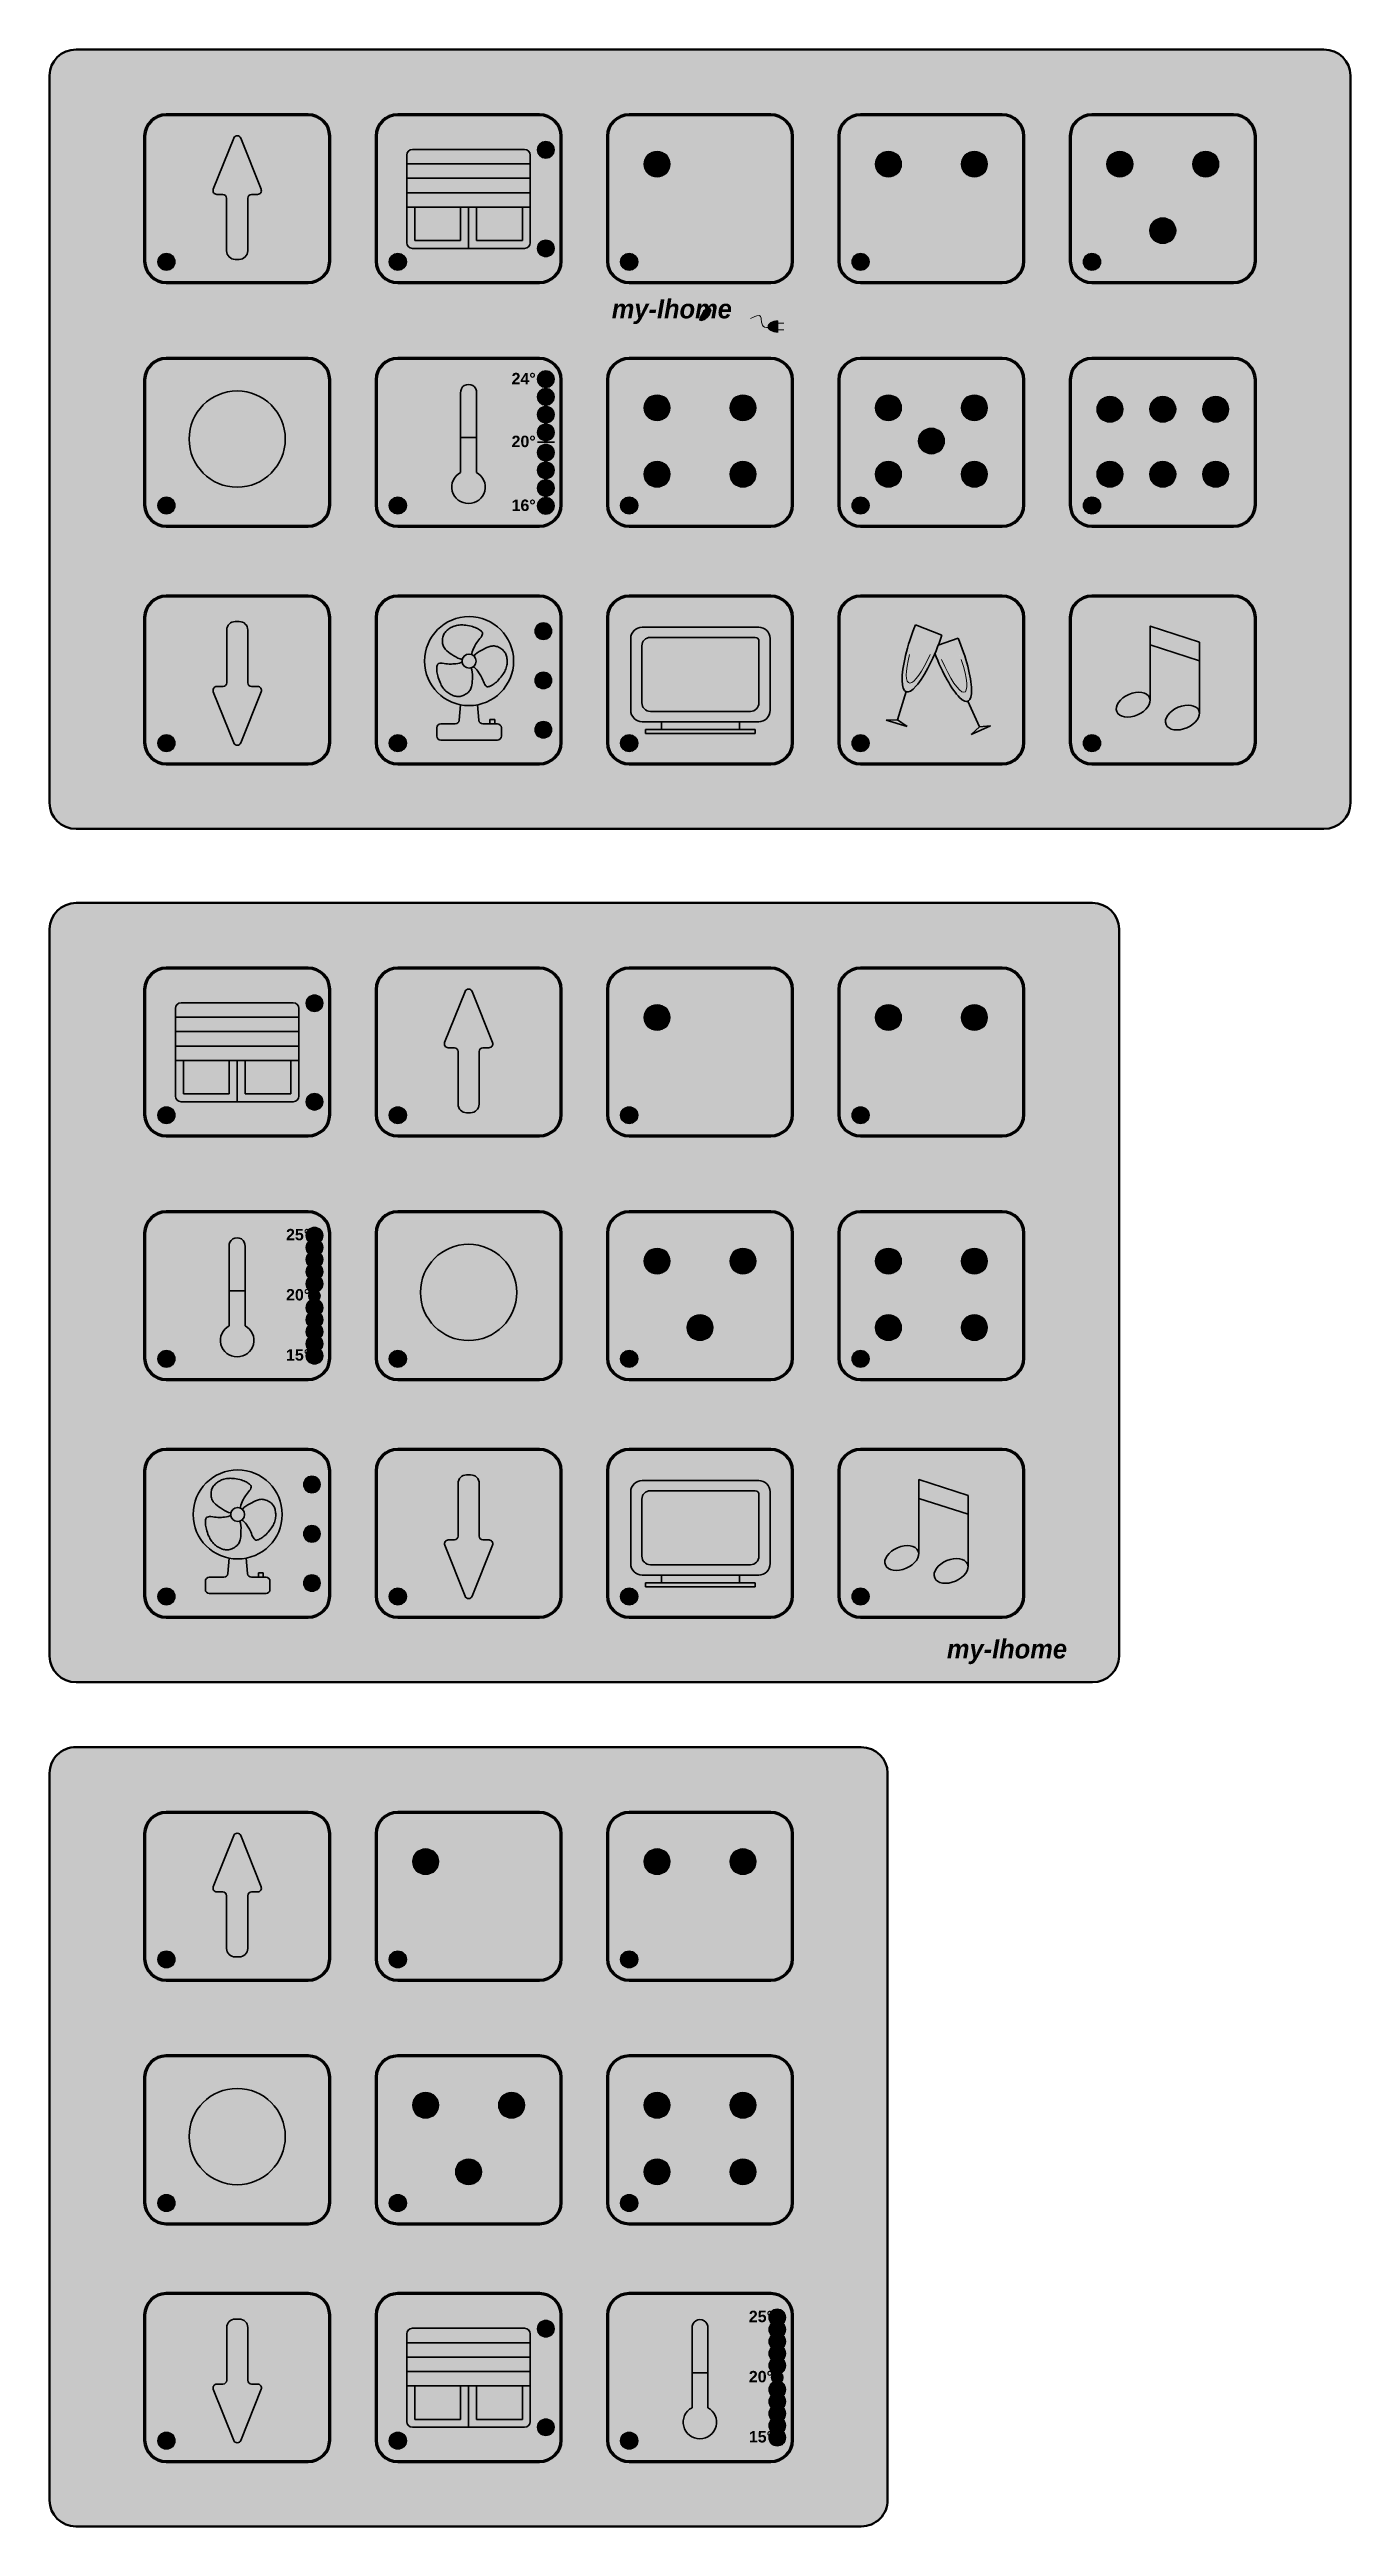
# Model space of a CAD drawing. Header units: centimetres. Extents: x 17.6 to 116.3, y -46.2 to 7.2.
# Drawn here: x 17.61 to 31.29, y -46.18 to -20.12 of the extents above; entities that cross this region are included whole.
import ezdxf

# ---------------------------------------------------------------- set-up
doc = ezdxf.new("R2010")
doc.units = ezdxf.units.CM
doc.header["$MEASUREMENT"] = 0
doc.layers.add('grafika koło', color=7, linetype='Continuous', lineweight=35, true_color=0xffffff)
doc.layers.add('LED_info', color=7, linetype='Continuous', lineweight=0, true_color=0xffffff)
doc.layers.add('kolor', color=7, linetype='Continuous')
doc.layers.add('Podświetlenie_klawiszy', color=5, linetype='Continuous')
doc.layers.add('Pole_Touch', color=7, linetype='Continuous', true_color=0xffffff)
doc.layers.add('ramka_zewnetrzna', color=7, linetype='Continuous', lineweight=50)
doc.layers.add('wymiary', color=1, linetype='Continuous', plot=False)
doc.layers.get('wymiary').off()

msp = doc.modelspace()

# ---------------------------------------------------------------- texts
at = {"layer": 'grafika koło', "lineweight": 30, "insert": (23.51836, -22.74587), "char_height": 0.2, "width": 3.1653202, "attachment_point": 1}
msp.add_mtext('{\\fBradley Hand ITC|b1|i1|c0|p66;my-Ihome}', dxfattribs=at)
at = {"layer": 'grafika koło', "attachment_point": 1}
for s, insert, char_height, width in [('{\\f@Arial Unicode MS|b1|i0|c238|p34;24%%D}', (22.46518, -23.51917), 0.12, 0.2267002), ('{\\f@Arial Unicode MS|b1|i0|c238|p34;20%%D}', (22.46518, -24.18011), 0.12, 0.2267002), ('{\\f@Arial Unicode MS|b1|i0|c238|p34;16%%D}', (22.46518, -24.85219), 0.12, 0.2267002), ('{\\f@Arial Unicode MS|b1|i0|c238|p34;25%%D}', (20.09334, -32.52576), 0.12, 0.2267002), ('{\\f@Arial Unicode MS|b1|i0|c238|p34;20%%D}', (20.09334, -33.15857), 0.12, 0.2267002), ('{\\f@Arial Unicode MS|b1|i0|c238|p34;15%%D}', (20.09334, -33.79161), 0.12, 0.2267002), ('{\\fBradley Hand ITC|b1|i1|c0|p66;my-Ihome}', (27.04314, -36.84551), 0.2, 3.1653202), ('{\\f@Arial Unicode MS|b1|i0|c238|p34;25%%D}', (24.96047, -43.90843), 0.12, 0.2267002), ('{\\f@Arial Unicode MS|b1|i0|c238|p34;20%%D}', (24.96047, -44.54123), 0.12, 0.2267002), ('{\\f@Arial Unicode MS|b1|i0|c238|p34;15%%D}', (24.96047, -45.17428), 0.12, 0.2267002)]:
    msp.add_mtext(s, dxfattribs=dict(at, insert=insert, char_height=char_height, width=width))

# ---------------------------------------------------------------- blocks, each defined once
blk = doc.blocks.new('Pole_Touch')
at = {"layer": 'Pole_Touch', "lineweight": 100}
blk.add_open_spline([(-0.028, 1.108), (-0.028, 1.108), (1.044, 1.108), (1.044, 1.108), (1.044, 1.108), (1.134, 1.108), (1.208, 1.034), (1.208, 0.944), (1.208, 0.944), (1.208, 0.944), (1.208, -0.019), (1.208, -0.019), (1.208, -0.019), (1.208, -0.109), (1.134, -0.183), (1.044, -0.183), (1.044, -0.183), (1.044, -0.183), (-0.028, -0.183), (-0.028, -0.183), (-0.028, -0.183), (-0.118, -0.183), (-0.192, -0.109), (-0.192, -0.019), (-0.192, -0.019), (-0.192, -0.019), (-0.192, 0.944), (-0.192, 0.944), (-0.192, 0.944), (-0.192, 1.034), (-0.118, 1.108), (-0.028, 1.108)], degree=3, knots=[0, 0, 0, 0, 0.111111, 0.111111, 0.111111, 0.111111, 0.222222, 0.222222, 0.222222, 0.222222, 0.333333, 0.333333, 0.333333, 0.333333, 0.444444, 0.444444, 0.444444, 0.444444, 0.555556, 0.555556, 0.555556, 0.555556, 0.666667, 0.666667, 0.666667, 0.666667, 0.777778, 0.777778, 0.777778, 0.777778, 1, 1, 1, 1], dxfattribs=at)
blk = doc.blocks.new('LED_1')
at = {"layer": 'Podświetlenie_klawiszy'}
blk.add_hatch(color=256, dxfattribs=at).paths.add_polyline_path([(0.09, 0, 1), (-0.09, 0, 1)])
blk.add_circle((0, 0), 0.09, dxfattribs=at)
blk = doc.blocks.new('grafika koło')
h = blk.add_hatch(color=256)
edge = h.paths.add_edge_path()
edge.add_ellipse((0, 0), major_axis=(0, 0.1), ratio=1, start_angle=0, end_angle=360)
at = {"layer": 'grafika koło', "lineweight": 0}
blk.add_ellipse((0, 0), major_axis=(0, 0.1), ratio=1, dxfattribs=at)
blk = doc.blocks.new('LED_info')
at = {"layer": 'LED_info'}
blk.add_hatch(color=256, dxfattribs=at).paths.add_polyline_path([(0.09, 0, 1), (-0.09, 0, 1)])
blk.add_circle((0, 0), 0.09, dxfattribs=at)
blk = doc.blocks.new('ramka2')
at = {"layer": 'kolor'}
h = blk.add_hatch(color=256, dxfattribs=at)
edge = h.paths.add_edge_path()
edge.add_line((0, 8.2), (-10.691, 8.2))
edge.add_ellipse((-10.691, 7.926), major_axis=(-0.278, 0), ratio=0.98339, start_angle=-90, end_angle=0)
edge.add_line((-10.969, 7.926), (-10.969, 0.274))
edge.add_ellipse((-10.691, 0.274), major_axis=(0.278, 0), ratio=0.98339, start_angle=180, end_angle=270)
edge.add_line((-10.691, 0), (0, 0))
edge.add_ellipse((0, 0.274), major_axis=(0.278, 0), ratio=0.98339, start_angle=270, end_angle=360)
edge.add_line((0.278, 0.274), (0.278, 7.926))
edge.add_ellipse((0, 7.926), major_axis=(-0.278, 0), ratio=0.98339, start_angle=180, end_angle=270)
at = {"layer": 'ramka_zewnetrzna'}
for p, q in [((0, 8.2), (-10.691, 8.2)), ((-10.969, 7.926), (-10.969, 0.274)), ((0.278, 0.274), (0.278, 7.926)), ((-10.691, 0), (0, 0))]:
    blk.add_line(p, q, dxfattribs=at)
for centre, major_axis, start_param, end_param in [((-10.691, 7.926), (-0.278, 0), -1.570796, 0), ((0, 7.926), (-0.278, 0), 3.141593, 4.712389), ((-10.691, 0.274), (0.278, 0), 3.141593, 4.712389), ((0, 0.274), (0.278, 0), 4.712389, 6.283185)]:
    blk.add_ellipse(centre, major_axis=major_axis, ratio=0.98339, start_param=start_param, end_param=end_param, dxfattribs=at)
blk = doc.blocks.new('ramka3')
at = {"layer": 'kolor'}
h = blk.add_hatch(color=256, dxfattribs=at)
edge = h.paths.add_edge_path()
edge.add_ellipse((-8.258, 7.926), major_axis=(0.278, 0), ratio=0.98339, start_angle=90, end_angle=180)
edge.add_line((-8.536, 7.926), (-8.536, 0.274))
edge.add_ellipse((-8.258, 0.274), major_axis=(-0.278, 0), ratio=0.98339, start_angle=0, end_angle=90)
edge.add_line((-8.258, 0), (0, 0))
edge.add_ellipse((0, 0.274), major_axis=(0.278, 0.001), ratio=0.983308, start_angle=269.8598, end_angle=360.6009)
edge.add_line((0.278, 0.277), (0.278, 7.926))
edge.add_ellipse((0, 7.926), major_axis=(-0.278, 0), ratio=0.98339, start_angle=180, end_angle=270)
edge.add_line((0, 8.2), (-8.258, 8.2))
at = {"layer": 'ramka_zewnetrzna'}
for p, q in [((0, 8.2), (-8.258, 8.2)), ((-8.536, 7.926), (-8.536, 0.274)), ((0.278, 0.277), (0.278, 7.93)), ((-8.258, 0), (0, 0))]:
    blk.add_line(p, q, dxfattribs=at)
for centre, major_axis, ratio, start_param, end_param in [((-8.258, 7.926), (0.278, 0), 0.98339, 1.570796, 3.141593), ((0, 7.926), (-0.278, 0), 0.98339, 3.141593, 4.712389), ((-8.258, 0.274), (-0.278, 0), 0.98339, 0, 1.570796), ((0, 0.274), (0.278, 0.001), 0.983308, 4.709942, 6.293673)]:
    blk.add_ellipse(centre, major_axis=major_axis, ratio=ratio, start_param=start_param, end_param=end_param, dxfattribs=at)
blk = doc.blocks.new('ramka1')
at = {"layer": 'kolor'}
h = blk.add_hatch(color=256, dxfattribs=at)
edge = h.paths.add_edge_path()
edge.add_ellipse((-13.403, 7.653), major_axis=(-0.278, 0), ratio=0.98339, start_angle=-90, end_angle=0)
edge.add_line((-13.681, 7.653), (-13.681, 0))
edge.add_ellipse((-13.403, 0), major_axis=(0.278, 0), ratio=0.98339, start_angle=180, end_angle=270)
edge.add_line((-13.403, -0.274), (-0.278, -0.274))
edge.add_ellipse((-0.278, 0), major_axis=(0.278, 0), ratio=0.98339, start_angle=270, end_angle=360)
edge.add_line((0, 0), (0, 7.653))
edge.add_ellipse((-0.278, 7.653), major_axis=(-0.278, 0), ratio=0.98339, start_angle=180, end_angle=270)
edge.add_line((-0.278, 7.926), (-13.403, 7.926))
at = {"layer": 'ramka_zewnetrzna'}
for p, q in [((-0.278, 7.926), (-13.403, 7.926)), ((-13.681, 7.653), (-13.681, 0)), ((0, 0), (0, 7.653)), ((-13.403, -0.274), (-0.278, -0.274))]:
    blk.add_line(p, q, dxfattribs=at)
for centre, major_axis, start_param, end_param in [((-13.403, 7.653), (-0.278, 0), -1.570796, 0), ((-0.278, 7.653), (-0.278, 0), 3.141593, 4.712389), ((-13.403, 0), (0.278, 0), 3.141593, 4.712389), ((-0.278, 0), (0.278, 0), 4.712389, 6.283185)]:
    blk.add_ellipse(centre, major_axis=major_axis, ratio=0.98339, start_param=start_param, end_param=end_param, dxfattribs=at)
blk = doc.blocks.new('kielich1')
at = {"layer": 'grafika koło', "lineweight": 0}
h = blk.add_hatch(color=256, dxfattribs=at)
edge = h.paths.add_edge_path()
edge.add_ellipse((0.144, 0.408), major_axis=(0.171, 0.468), ratio=0.219775, start_angle=115.836, end_angle=253.3352)
edge.add_line((0.194, 0.238), (-0.023, 0.238))
at = {"layer": 'grafika koło', "lineweight": 0, "extrusion": (0, 0, -1)}
blk.add_ellipse((0.144, 0.408), major_axis=(0.171, 0.468), ratio=0.219775, start_param=1.861652, end_param=4.261465, dxfattribs=at)
blk = doc.blocks.new('kielich2')
at = {"layer": 'grafika koło'}
h = blk.add_hatch(color=256, dxfattribs=at)
edge = h.paths.add_edge_path()
edge.add_ellipse((-0.128, 0.305), major_axis=(-0.173, 0.435), ratio=0.211563, start_angle=97.1934, end_angle=253.1603)
edge.add_line((0.011, 0.214), (-0.197, 0.214))
at = {"layer": 'grafika koło', "lineweight": 0, "extrusion": (0, 0, -1)}
blk.add_ellipse((-0.128, 0.305), major_axis=(-0.173, 0.435), ratio=0.211563, start_param=1.864705, end_param=4.58684, dxfattribs=at)
blk = doc.blocks.new('wtyczka')
at = {"lineweight": 0}
h = blk.add_hatch(color=7, dxfattribs=at)
edge = h.paths.add_edge_path()
edge.add_ellipse((0.056, 0.007), major_axis=(0.0717, -0.0001), ratio=0.58323, start_angle=91.5882, end_angle=268.474, ccw=False)
edge.add_line((0.054, 0.048), (0.054, -0.035))
at = {"layer": 'grafika koło', "lineweight": 0}
h = blk.add_hatch(color=256, dxfattribs=at)
edge = h.paths.add_edge_path()
edge.add_ellipse((0.07, 0.007), major_axis=(0.104, 0), ratio=0.58323, start_angle=91.5882, end_angle=268.474)
edge.add_line((0.067, -0.054), (0.067, 0.068))
edge = h.paths.add_edge_path(flags=16)
edge.add_ellipse((0.056, 0.007), major_axis=(0.0717, -0.0001), ratio=0.58323, start_angle=91.5882, end_angle=268.474, ccw=False)
edge.add_line((0.054, 0.048), (0.054, -0.035))
blk.add_line((0.054, 0.048), (0.054, -0.035), dxfattribs=at)
at = {"layer": 'grafika koło', "lineweight": 13}
blk.add_line((0.067, 0.068), (0.067, -0.054), dxfattribs=at)
at = {"layer": 'grafika koło', "lineweight": 20}
for p, q in [((0.067, 0.042), (0.131, 0.042)), ((0.067, -0.027), (0.131, -0.027))]:
    blk.add_line(p, q, dxfattribs=at)
at = {"layer": 'grafika koło', "lineweight": 13, "extrusion": (0, 0, -1)}
blk.add_ellipse((0.07, 0.007), major_axis=(0.104, 0), ratio=0.58323, start_param=1.597431, end_param=4.684669, dxfattribs=at)
at = {"layer": 'grafika koło', "lineweight": 0, "extrusion": (0, 0, -1)}
blk.add_ellipse((0.056, 0.007), major_axis=(0.0717, -0.0001), ratio=0.58323, start_param=1.597431, end_param=4.684669, dxfattribs=at)

# ---------------------------------------------------------------- hatches: boundary and pattern name
at = {"layer": 'grafika koło'}
h = msp.add_hatch(color=256, dxfattribs=at)
edge = h.paths.add_edge_path()
edge.add_line((21.92949, -24.20038), (21.92949, -24.56753))
edge.add_ellipse((22.01244, -24.72057), major_axis=(0.17635, 0), ratio=0.98339024, start_angle=118.057315, end_angle=421.942685)
edge.add_line((22.09539, -24.56753), (22.09539, -24.20038))
edge.add_line((22.09539, -24.20038), (21.92949, -24.20038))
h = msp.add_hatch(color=256, dxfattribs=at)
edge = h.paths.add_edge_path()
edge.add_line((19.49592, -33.17884), (19.49592, -33.54599))
edge.add_ellipse((19.57887, -33.69903), major_axis=(0.17635, 0), ratio=0.98339024, start_angle=118.057315, end_angle=421.942685)
edge.add_line((19.66182, -33.54599), (19.66182, -33.17884))
edge.add_line((19.66182, -33.17884), (19.49592, -33.17884))
h = msp.add_hatch(color=256, dxfattribs=at)
edge = h.paths.add_edge_path()
edge.add_ellipse((24.446, -45.0817), major_axis=(0.17635, 0), ratio=0.98339024, start_angle=118.057315, end_angle=421.942685)
edge.add_line((24.52895, -44.92865), (24.52895, -44.56151))
edge.add_line((24.52895, -44.56151), (24.36305, -44.56151))
edge.add_line((24.36305, -44.56151), (24.36305, -44.92865))
at = {"layer": 'LED_info'}
for points in [[(20.45451, -33.2285, 1), (20.32951, -33.2285, 1)], [(25.32164, -44.61117, 1), (25.19664, -44.61117, 1)]]:
    msp.add_hatch(color=256, dxfattribs=at).paths.add_polyline_path(points)
at = {"layer": 'Pole_Touch'}
msp.add_hatch(color=256, dxfattribs=at).paths.add_polyline_path([(24.51739, -22.84206), (24.48519, -22.86729), (24.4612, -22.90702), (24.44479, -22.94045), (24.44037, -22.96441), (24.4612, -22.97072), (24.48898, -22.96063), (24.5237, -22.93666), (24.54517, -22.90954), (24.5641, -22.86098), (24.55337, -22.83828), (24.53506, -22.82945), (24.5117, -22.84521)])

# ---------------------------------------------------------------- linework, layer by layer
at = {"layer": 'grafika koło'}
for p, q in [((21.36327, -22.14942), (21.36327, -21.22805)), ((21.36327, -21.31996), (22.6616, -21.31996)), ((21.42327, -21.16805), (22.6016, -21.16805)), ((22.6616, -21.22805), (22.6616, -22.14942)), ((21.36327, -21.47187), (22.6616, -21.47187)), ((21.36327, -21.62379), (22.6616, -21.62379)), ((21.36327, -21.7757), (22.6616, -21.7757)), ((21.44671, -21.7757), (21.44671, -22.12737)), ((21.929, -22.12737), (21.929, -21.7757)), ((22.01244, -21.7757), (21.97131, -21.7757)), ((22.01244, -22.20942), (22.01244, -21.7757)), ((22.01244, -21.7757), (22.05379, -21.7757)), ((22.09587, -21.7757), (22.09587, -22.12737)), ((22.57816, -22.12737), (22.57816, -21.7757)), ((21.44671, -22.12737), (21.929, -22.12737)), ((22.09587, -22.12737), (22.57816, -22.12737)), ((22.6016, -22.20942), (21.42327, -22.20942)), ((21.92949, -23.73159), (21.92949, -24.56753)), ((22.09539, -23.73159), (22.09539, -24.56753)), ((21.92949, -24.20038), (22.09539, -24.20038)), ((22.73723, -24.24898), (22.91553, -24.24898)), ((23.71819, -27.06917), (23.71819, -26.31422)), ((23.83819, -26.19422), (25.06383, -26.19422)), ((23.9249, -26.30209), (25.02712, -26.30209)), ((25.18383, -26.31422), (25.18383, -27.06917)), ((26.713, -26.16988), (26.98975, -26.27844)), ((26.95225, -26.38357), (27.16127, -26.30919)), ((23.8349, -26.9913), (23.8349, -26.39209)), ((25.06712, -26.34209), (25.06712, -26.9913)), ((21.92827, -27.01142), (21.91442, -27.17429)), ((22.10762, -27.01142), (22.12147, -27.17429)), ((24.97712, -27.0813), (23.9249, -27.0813)), ((26.61423, -26.87143), (26.52506, -27.17051)), ((27.26242, -26.97308), (27.3858, -27.24501)), ((21.67799, -27.25428), (21.67799, -27.34104)), ((21.87281, -27.21251), (21.71976, -27.21251)), ((22.16308, -27.21251), (22.31613, -27.21251)), ((22.28726, -27.16454), (22.23553, -27.16454)), ((22.23553, -27.16454), (22.23553, -27.21251)), ((22.28726, -27.21251), (22.28726, -27.16454)), ((22.3579, -27.25428), (22.3579, -27.34104)), ((25.06383, -27.18917), (23.83819, -27.18917)), ((23.87441, -27.3126), (23.87441, -27.27225)), ((23.87441, -27.27225), (25.02765, -27.27225)), ((25.02765, -27.3126), (23.87441, -27.3126)), ((24.04027, -27.18917), (24.04027, -27.27225)), ((24.86175, -27.18917), (24.04027, -27.18917)), ((24.04027, -27.27225), (24.86175, -27.27225)), ((24.86175, -27.27225), (24.86175, -27.18917)), ((25.02765, -27.27225), (25.02765, -27.3126)), ((26.52506, -27.17051), (26.40287, -27.17302)), ((26.62592, -27.23952), (26.40287, -27.17302)), ((26.52506, -27.17051), (26.62592, -27.23952)), ((27.50195, -27.23152), (27.29916, -27.32353)), ((27.3858, -27.24501), (27.29916, -27.32353)), ((27.3858, -27.24501), (27.50195, -27.23152)), ((21.71976, -27.3828), (22.02097, -27.3828)), ((22.31613, -27.3828), (22.01794, -27.3828)), ((18.92971, -31.12788), (18.92971, -30.20651)), ((18.98971, -30.14651), (20.16804, -30.14651)), ((20.22804, -30.20651), (20.22804, -31.12788)), ((18.92971, -30.29842), (20.22804, -30.29842)), ((18.92971, -30.45033), (20.22804, -30.45033)), ((18.92971, -30.60224), (20.22804, -30.60224)), ((18.92971, -30.75416), (20.22804, -30.75416)), ((19.01314, -30.75416), (19.01314, -31.10583)), ((19.49544, -31.10583), (19.49544, -30.75416)), ((19.57887, -30.75416), (19.53774, -30.75416)), ((19.57887, -31.18788), (19.57887, -30.75416)), ((19.57887, -30.75416), (19.62022, -30.75416)), ((19.66231, -30.75416), (19.66231, -31.10583)), ((20.1446, -31.10583), (20.1446, -30.75416)), ((20.16804, -31.18788), (18.98971, -31.18788)), ((19.01314, -31.10583), (19.49544, -31.10583)), ((19.66231, -31.10583), (20.1446, -31.10583)), ((19.49592, -32.71005), (19.49592, -33.54599)), ((19.66182, -32.71005), (19.66182, -33.54599)), ((19.49592, -33.17884), (19.66182, -33.17884)), ((23.83819, -35.17268), (25.06383, -35.17268)), ((23.71819, -36.04763), (23.71819, -35.29268)), ((23.8349, -35.96976), (23.8349, -35.37055)), ((23.9249, -35.28055), (25.02712, -35.28055)), ((25.06712, -35.32055), (25.06712, -35.96976)), ((25.18383, -35.29268), (25.18383, -36.04763)), ((19.43924, -36.19097), (19.28619, -36.19097)), ((19.4947, -35.98988), (19.48085, -36.15275)), ((19.67406, -35.98988), (19.68791, -36.15275)), ((19.72952, -36.19097), (19.88257, -36.19097)), ((19.8537, -36.143), (19.80197, -36.143)), ((19.80197, -36.143), (19.80197, -36.19097)), ((19.8537, -36.19097), (19.8537, -36.143)), ((25.06383, -36.16763), (23.83819, -36.16763)), ((24.97712, -36.05976), (23.9249, -36.05976)), ((24.04027, -36.16763), (24.04027, -36.25071)), ((24.86175, -36.16763), (24.04027, -36.16763)), ((24.86175, -36.25071), (24.86175, -36.16763)), ((19.24443, -36.23274), (19.24443, -36.3195)), ((19.28619, -36.36126), (19.5874, -36.36126)), ((19.88257, -36.36126), (19.58438, -36.36126)), ((19.92433, -36.23274), (19.92433, -36.3195)), ((23.87441, -36.29106), (23.87441, -36.25071)), ((23.87441, -36.25071), (25.02765, -36.25071)), ((25.02765, -36.29106), (23.87441, -36.29106)), ((24.04027, -36.25071), (24.86175, -36.25071)), ((25.02765, -36.25071), (25.02765, -36.29106)), ((25.42007, -41.91575), (25.42007, -42.44621)), ((21.36327, -45.07367), (21.36327, -44.1523)), ((21.36327, -44.24422), (22.6616, -44.24422)), ((21.42327, -44.0923), (22.6016, -44.0923)), ((22.6616, -44.1523), (22.6616, -45.07367)), ((24.36305, -44.09272), (24.36305, -44.92865)), ((24.52895, -44.09272), (24.52895, -44.92865)), ((21.36327, -44.39613), (22.6616, -44.39613)), ((21.36327, -44.54804), (22.6616, -44.54804)), ((24.36305, -44.56151), (24.52895, -44.56151)), ((21.36327, -44.69995), (22.6616, -44.69995)), ((21.44671, -44.69995), (21.44671, -45.05162)), ((21.929, -45.05162), (21.929, -44.69995)), ((22.01244, -44.69995), (21.97131, -44.69995)), ((22.01244, -45.13367), (22.01244, -44.69995)), ((22.01244, -44.69995), (22.05379, -44.69995)), ((22.09587, -44.69995), (22.09587, -45.05162)), ((22.57816, -45.05162), (22.57816, -44.69995)), ((21.44671, -45.05162), (21.929, -45.05162)), ((22.09587, -45.05162), (22.57816, -45.05162)), ((22.6016, -45.13367), (21.42327, -45.13367))]:
    msp.add_line(p, q, dxfattribs=at)
for points in [[(19.55816, -22.32563), (19.60002, -22.32563, 0.41421356), (19.69002, -22.23563), (19.69002, -21.68138, -0.41421356), (19.73002, -21.64138), (19.7935, -21.64138, 0.53004907), (19.83066, -21.58659), (19.61668, -21.04898, 0.67783673), (19.54237, -21.04893), (19.32762, -21.58658, 0.53044193), (19.36476, -21.64142), (19.42816, -21.64142, -0.41421356), (19.46816, -21.68142), (19.46816, -22.23563, 0.41421356)], [(19.60088, -26.13513), (19.55902, -26.13513, 0.41421356), (19.46902, -26.22513), (19.46902, -26.77937, -0.41421356), (19.42902, -26.81937), (19.36554, -26.81937, 0.53004907), (19.32838, -26.87416), (19.54235, -27.41177, 0.67783673), (19.61667, -27.41182), (19.83142, -26.87417, 0.53044193), (19.79427, -26.81934), (19.73088, -26.81934, -0.41421356), (19.69088, -26.77934), (19.69088, -26.22513, 0.41421356)], [(21.99173, -31.30408), (22.03359, -31.30408, 0.41421356), (22.12359, -31.21408), (22.12359, -30.65984, -0.41421356), (22.16359, -30.61984), (22.22706, -30.61984, 0.53004907), (22.26423, -30.56505), (22.05025, -30.02744, 0.67783673), (21.97594, -30.02739), (21.76118, -30.56504, 0.53044193), (21.79833, -30.61987), (21.86173, -30.61987, -0.41421356), (21.90173, -30.65987), (21.90173, -31.21408, 0.41421356)], [(22.03444, -35.11358), (21.99258, -35.11358, 0.41421356), (21.90258, -35.20358), (21.90258, -35.75783, -0.41421356), (21.86258, -35.79783), (21.79911, -35.79783, 0.53004907), (21.76194, -35.85262), (21.97592, -36.39023, 0.67783673), (22.05023, -36.39028), (22.26498, -35.85263, 0.53044193), (22.22784, -35.7978), (22.16444, -35.7978, -0.41421356), (22.12444, -35.7578), (22.12444, -35.20358, 0.41421356)], [(19.55816, -40.18597), (19.60002, -40.18597, 0.41421356), (19.69002, -40.09597), (19.69002, -39.54173, -0.41421356), (19.73002, -39.50173), (19.7935, -39.50173, 0.53004907), (19.83066, -39.44694), (19.61668, -38.90932, 0.67783673), (19.54237, -38.90928), (19.32762, -39.44693, 0.53044193), (19.36476, -39.50176), (19.42816, -39.50176, -0.41421356), (19.46816, -39.54176), (19.46816, -40.09597, 0.41421356)], [(19.60088, -43.99547), (19.55902, -43.99547, 0.41421356), (19.46902, -44.08547), (19.46902, -44.63971, -0.41421356), (19.42902, -44.67971), (19.36554, -44.67971, 0.53004907), (19.32838, -44.73451), (19.54235, -45.27212, 0.67783673), (19.61667, -45.27217), (19.83142, -44.73452, 0.53044193), (19.79427, -44.67968), (19.73088, -44.67968, -0.41421356), (19.69088, -44.63968), (19.69088, -44.08547, 0.41421356)]]:
    msp.add_lwpolyline(points, format="xyb", close=True, dxfattribs=at)
for centre, radius in [((22.01794, -26.55173), 0.46835), ((22.01794, -26.55173), 0.07347), ((19.58438, -35.53019), 0.46835), ((19.58438, -35.53019), 0.07347)]:
    msp.add_circle(centre, radius, dxfattribs=at)
for centre, radius, start, end in [((21.42327, -21.22805), 0.06, 90, 180), ((22.6016, -21.22805), 0.06, 0, 90), ((21.42327, -22.14942), 0.06, 180, 270), ((22.6016, -22.14942), 0.06, 270, 0), ((23.83819, -26.31422), 0.12, 90, 180), ((23.9249, -26.39209), 0.09, 90, 180), ((25.02712, -26.34209), 0.04, 0, 90), ((25.06383, -26.31422), 0.12, 0, 90), ((23.83819, -27.06917), 0.12, 180, 270), ((23.9249, -26.9913), 0.09, 180, 270), ((24.97712, -26.9913), 0.09, 270, 360), ((25.06383, -27.06917), 0.12, 270, 0), ((21.71976, -27.25428), 0.04176, 90, 180), ((21.71976, -27.34104), 0.04176, 180, 270), ((21.87281, -27.17075), 0.04176, 270, 355.139999), ((22.16308, -27.17075), 0.04176, 184.860001, 270), ((22.31613, -27.25428), 0.04176, 0, 90), ((22.31613, -27.34104), 0.04176, 270, 0), ((18.98971, -30.20651), 0.06, 90, 180), ((20.16804, -30.20651), 0.06, 0, 90), ((18.98971, -31.12788), 0.06, 180, 270), ((20.16804, -31.12788), 0.06, 270, 0), ((23.83819, -35.29268), 0.12, 90, 180), ((25.06383, -35.29268), 0.12, 0, 90), ((23.9249, -35.37055), 0.09, 90, 180), ((25.02712, -35.32055), 0.04, 0, 90), ((19.28619, -36.23274), 0.04176, 90, 180), ((19.43924, -36.14921), 0.04176, 270, 355.139999), ((19.72952, -36.14921), 0.04176, 184.860001, 270), ((19.88257, -36.23274), 0.04176, 0, 90), ((23.83819, -36.04763), 0.12, 180, 270), ((23.9249, -35.96976), 0.09, 180, 270), ((24.97712, -35.96976), 0.09, 270, 360), ((25.06383, -36.04763), 0.12, 270, 0), ((19.28619, -36.3195), 0.04176, 180, 270), ((19.88257, -36.3195), 0.04176, 270, 0), ((21.42327, -44.1523), 0.06, 90, 180), ((22.6016, -44.1523), 0.06, 0, 90), ((21.42327, -45.07367), 0.06, 180, 270), ((22.6016, -45.07367), 0.06, 270, 0)]:
    msp.add_arc(centre, radius, start, end, dxfattribs=at)
for centre in [(19.57943, -24.21534), (22.013, -33.1938), (19.57943, -42.07568)]:
    msp.add_ellipse(centre, major_axis=(0, 0.50654), ratio=0.9987438, dxfattribs=at)
for centre, major_axis, start_param, end_param in [((22.01244, -23.72234), (-0.08348, 0), 3.02865673, 6.39612123), ((22.01244, -24.72057), (0.17635, 0), 2.06048885, 7.36428911), ((19.57887, -32.7008), (-0.08348, 0), 3.02865673, 6.39612123), ((19.57887, -33.69903), (0.17635, 0), 2.06048885, 7.36428911), ((24.446, -44.08347), (-0.08348, 0), 3.02865673, 6.39612123), ((24.446, -45.0817), (0.17635, 0), 2.06048885, 7.36428911)]:
    msp.add_ellipse(centre, major_axis=major_axis, ratio=0.98339024, start_param=start_param, end_param=end_param, dxfattribs=at)
at = {"layer": 'grafika koło', "extrusion": (0, 0, -1)}
for centre, major_axis, ratio, start_param, end_param in [((26.82511, -26.29592), (0.21068, 0.57832), 0.24330761, 1.45227638, 4.84282212), ((27.05338, -26.42517), (-0.21095, 0.54983), 0.24330761, 1.45227638, 4.72362555), ((29.00234, -27.01014), (-0.17255, -0.07313), 0.6249384, 3.14159265, 9.42477796), ((29.52076, -27.1455), (-0.17255, -0.07313), 0.6249384, 3.14159265, 9.42477796), ((26.56878, -35.9886), (-0.17255, -0.07313), 0.6249384, 3.14159265, 9.42477796), ((27.0872, -36.12396), (-0.17255, -0.07313), 0.6249384, 3.14159265, 9.42477796)]:
    msp.add_ellipse(centre, major_axis=major_axis, ratio=ratio, start_param=start_param, end_param=end_param, dxfattribs=at)
at = {"layer": 'grafika koło'}
for points, knots in [([(21.94662, -26.53413), (21.91456, -26.53159), (21.85846, -26.49635), (21.79445, -26.45604), (21.75255, -26.41186), (21.73602, -26.36442), (21.73739, -26.3151), (21.74915, -26.26701), (21.78009, -26.2327), (21.81644, -26.20414), (21.86174, -26.18123), (21.91331, -26.17083), (21.97378, -26.17144), (22.0348, -26.18282), (22.09386, -26.2008), (22.13274, -26.22397), (22.17022, -26.255), (22.13958, -26.31002), (22.10101, -26.34814), (22.0708, -26.40864), (22.04665, -26.45119), (22.04892, -26.48116), (22.0486, -26.48486), (22.04859, -26.48496)], [0.0089184, 0.0089184, 0.0089184, 0.0089184, 0.1254537, 0.23014768, 0.28552794, 0.33965388, 0.40551879, 0.46108754, 0.51295583, 0.56746204, 0.62721234, 0.69326507, 0.75432865, 0.84323114, 0.91639801, 0.97191716, 1.01165519, 1.06976443, 1.15613792, 1.21868813, 1.31014939, 1.32349204, 1.32389182, 1.32389182, 1.32389182, 1.32389182]), ([(29.18186, -26.95837), (29.18186, -26.95837), (29.18186, -26.18396), (29.18186, -26.18396), (29.18186, -26.18396), (29.18186, -26.18396), (29.18186, -26.18396), (29.18186, -26.18396)], [0, 0, 0, 0, 0.33333333, 0.33333333, 0.33333333, 0.33333333, 1, 1, 1, 1]), ([(29.70028, -26.3522), (29.70028, -26.3522), (29.18186, -26.18396), (29.18186, -26.18396), (29.18186, -26.18396), (29.18186, -26.18396), (29.70028, -26.3522), (29.70028, -26.3522)], [0, 0, 0, 0, 0.33333333, 0.33333333, 0.33333333, 0.33333333, 1, 1, 1, 1]), ([(22.0397, -26.6219), (22.05407, -26.65067), (22.05285, -26.71691), (22.05138, -26.79254), (22.03518, -26.85124), (22.00309, -26.88988), (21.96014, -26.91417), (21.91289, -26.92894), (21.86753, -26.92015), (21.8243, -26.90376), (21.78129, -26.8768), (21.74576, -26.838), (21.71507, -26.7859), (21.6933, -26.72777), (21.67821, -26.66791), (21.67798, -26.62264), (21.6852, -26.57453), (21.74814, -26.57236), (21.8007, -26.58571), (21.86811, -26.58035), (21.91701, -26.57906), (21.94151, -26.56164), (21.94484, -26.56001), (21.94494, -26.55996)], [0.0089184, 0.0089184, 0.0089184, 0.0089184, 0.1254537, 0.23014768, 0.28552794, 0.33965388, 0.40551879, 0.46108754, 0.51295583, 0.56746204, 0.62721234, 0.69326507, 0.75432865, 0.84323114, 0.91639801, 0.97191716, 1.01165519, 1.06976443, 1.15613792, 1.21868813, 1.31014939, 1.32349204, 1.32389182, 1.32389182, 1.32389182, 1.32389182]), ([(22.06831, -26.49825), (22.08628, -26.47158), (22.14453, -26.44003), (22.21108, -26.40407), (22.27015, -26.38927), (22.31959, -26.39818), (22.36187, -26.42361), (22.39799, -26.45746), (22.41267, -26.50127), (22.41969, -26.54697), (22.4174, -26.59768), (22.40112, -26.6477), (22.37089, -26.70007), (22.331, -26.74763), (22.28633, -26.79024), (22.24704, -26.81273), (22.20161, -26.83014), (22.16874, -26.77641), (22.15447, -26.72409), (22.11662, -26.66806), (22.09142, -26.62613), (22.0642, -26.61338), (22.06114, -26.61129), (22.06105, -26.61123)], [0.0089184, 0.0089184, 0.0089184, 0.0089184, 0.1254537, 0.23014768, 0.28552794, 0.33965388, 0.40551879, 0.46108754, 0.51295583, 0.56746204, 0.62721234, 0.69326507, 0.75432865, 0.84323114, 0.91639801, 0.97191716, 1.01165519, 1.06976443, 1.15613792, 1.21868813, 1.31014939, 1.32349204, 1.32389182, 1.32389182, 1.32389182, 1.32389182]), ([(29.70028, -26.55043), (29.70028, -26.55043), (29.18186, -26.3822), (29.18186, -26.3822), (29.18186, -26.3822), (29.18186, -26.3822), (29.70028, -26.55043), (29.70028, -26.55043)], [0, 0, 0, 0, 0.33333333, 0.33333333, 0.33333333, 0.33333333, 1, 1, 1, 1]), ([(29.70028, -27.09373), (29.70028, -27.09373), (29.70028, -26.3522), (29.70028, -26.3522), (29.70028, -26.3522), (29.70028, -26.3522), (29.70028, -26.3522), (29.70028, -26.3522)], [0, 0, 0, 0, 0.33333333, 0.33333333, 0.33333333, 0.33333333, 1, 1, 1, 1]), ([(19.51305, -35.51259), (19.481, -35.51004), (19.4249, -35.47481), (19.36089, -35.4345), (19.31898, -35.39032), (19.30245, -35.34288), (19.30383, -35.29356), (19.31558, -35.24547), (19.34653, -35.21116), (19.38288, -35.1826), (19.42818, -35.15969), (19.47974, -35.14929), (19.54021, -35.1499), (19.60123, -35.16128), (19.66029, -35.17926), (19.69917, -35.20243), (19.73666, -35.23346), (19.70601, -35.28848), (19.66744, -35.3266), (19.63723, -35.3871), (19.61309, -35.42965), (19.61535, -35.45962), (19.61503, -35.46332), (19.61502, -35.46342)], [0.0089184, 0.0089184, 0.0089184, 0.0089184, 0.1254537, 0.23014768, 0.28552794, 0.33965388, 0.40551879, 0.46108754, 0.51295583, 0.56746204, 0.62721234, 0.69326507, 0.75432865, 0.84323114, 0.91639801, 0.97191716, 1.01165519, 1.06976443, 1.15613792, 1.21868813, 1.31014939, 1.32349204, 1.32389182, 1.32389182, 1.32389182, 1.32389182]), ([(26.7483, -35.93683), (26.7483, -35.93683), (26.7483, -35.16242), (26.7483, -35.16242), (26.7483, -35.16242), (26.7483, -35.16242), (26.7483, -35.16242), (26.7483, -35.16242)], [0, 0, 0, 0, 0.33333333, 0.33333333, 0.33333333, 0.33333333, 1, 1, 1, 1]), ([(27.26672, -35.33065), (27.26672, -35.33065), (26.7483, -35.16242), (26.7483, -35.16242), (26.7483, -35.16242), (26.7483, -35.16242), (27.26672, -35.33065), (27.26672, -35.33065)], [0, 0, 0, 0, 0.33333333, 0.33333333, 0.33333333, 0.33333333, 1, 1, 1, 1]), ([(19.63475, -35.47671), (19.65271, -35.45004), (19.71097, -35.41848), (19.77751, -35.38253), (19.83658, -35.36773), (19.88602, -35.37664), (19.92831, -35.40207), (19.96442, -35.43592), (19.97911, -35.47973), (19.98612, -35.52543), (19.98383, -35.57614), (19.96756, -35.62616), (19.93732, -35.67853), (19.89744, -35.72609), (19.85276, -35.7687), (19.81348, -35.79119), (19.76804, -35.8086), (19.73517, -35.75487), (19.72091, -35.70255), (19.68306, -35.64652), (19.65786, -35.60459), (19.63063, -35.59184), (19.62757, -35.58975), (19.62748, -35.58968)], [0.0089184, 0.0089184, 0.0089184, 0.0089184, 0.1254537, 0.23014768, 0.28552794, 0.33965388, 0.40551879, 0.46108754, 0.51295583, 0.56746204, 0.62721234, 0.69326507, 0.75432865, 0.84323114, 0.91639801, 0.97191716, 1.01165519, 1.06976443, 1.15613792, 1.21868813, 1.31014939, 1.32349204, 1.32389182, 1.32389182, 1.32389182, 1.32389182]), ([(27.26672, -35.52889), (27.26672, -35.52889), (26.7483, -35.36065), (26.7483, -35.36065), (26.7483, -35.36065), (26.7483, -35.36065), (27.26672, -35.52889), (27.26672, -35.52889)], [0, 0, 0, 0, 0.33333333, 0.33333333, 0.33333333, 0.33333333, 1, 1, 1, 1]), ([(27.26672, -36.07219), (27.26672, -36.07219), (27.26672, -35.33065), (27.26672, -35.33065), (27.26672, -35.33065), (27.26672, -35.33065), (27.26672, -35.33065), (27.26672, -35.33065)], [0, 0, 0, 0, 0.33333333, 0.33333333, 0.33333333, 0.33333333, 1, 1, 1, 1]), ([(19.60613, -35.60036), (19.6205, -35.62913), (19.61929, -35.69537), (19.61782, -35.771), (19.60162, -35.8297), (19.56952, -35.86834), (19.52657, -35.89263), (19.47932, -35.9074), (19.43396, -35.89861), (19.39073, -35.88222), (19.34772, -35.85526), (19.3122, -35.81646), (19.2815, -35.76436), (19.25974, -35.70623), (19.24465, -35.64637), (19.24441, -35.6011), (19.25163, -35.55298), (19.31457, -35.55082), (19.36714, -35.56417), (19.43455, -35.55881), (19.48345, -35.55752), (19.50795, -35.5401), (19.51128, -35.53847), (19.51138, -35.53842)], [0.0089184, 0.0089184, 0.0089184, 0.0089184, 0.1254537, 0.23014768, 0.28552794, 0.33965388, 0.40551879, 0.46108754, 0.51295583, 0.56746204, 0.62721234, 0.69326507, 0.75432865, 0.84323114, 0.91639801, 0.97191716, 1.01165519, 1.06976443, 1.15613792, 1.21868813, 1.31014939, 1.32349204, 1.32389182, 1.32389182, 1.32389182, 1.32389182])]:
    msp.add_open_spline(points, degree=3, knots=knots, dxfattribs=at)
at = {"layer": 'kolor', "color": 7, "lineweight": 18, "true_color": 0xffffff}
msp.add_open_spline([(24.97745, -22.9475), (24.97745, -22.9475), (25.09096, -22.88559), (25.0886, -22.97541), (25.09837, -22.99851), (25.11491, -23.0522), (25.22872, -23.03417), (25.22223, -23.03481), (25.22031, -23.03668)], degree=3, knots=[0.015285197, 0.015285197, 0.015285197, 0.015285197, 0.053156403, 0.117892301, 0.185436697, 0.246882371, 0.287637754, 0.314704729, 0.314704729, 0.314704729, 0.314704729], dxfattribs=at)
at = {"layer": 'LED_info'}
for centre in [(20.39201, -33.2285), (25.25914, -44.61117)]:
    msp.add_circle(centre, 0.0625, dxfattribs=at)
at = {"layer": 'Pole_Touch', "lineweight": 0}
msp.add_lwpolyline([(24.51739, -22.84206), (24.48519, -22.86729), (24.4612, -22.90702), (24.44479, -22.94045), (24.44037, -22.96441), (24.4612, -22.97072), (24.48898, -22.96063), (24.5237, -22.93666), (24.54517, -22.90954), (24.5641, -22.86098), (24.55337, -22.83828), (24.53506, -22.82945), (24.5117, -22.84521)], close=True, dxfattribs=at)

# ---------------------------------------------------------------- block references
at = {"xscale": 1.390608737494972, "yscale": 1.367511065347919, "zscale": 1.367511065347922}
for p in [(18.87301, -22.31921), (21.30657, -22.31921), (23.74014, -22.31921), (26.17371, -22.31921), (28.60727, -22.31921), (18.87301, -24.88234), (21.30657, -24.88234), (23.74014, -24.88234), (26.17371, -24.88234), (28.60727, -24.88234), (18.87301, -27.38312), (21.30657, -27.38312), (23.74014, -27.38312), (26.17371, -27.38312), (18.87301, -31.29767), (21.30657, -31.29767), (23.74014, -31.29767), (26.17371, -31.29767), (18.87301, -33.8608), (21.30657, -33.8608), (23.74014, -33.8608), (26.17371, -33.8608), (18.87301, -36.36158), (21.30657, -36.36158), (23.74014, -36.36158), (26.17371, -36.36158), (18.87301, -40.17956), (21.30657, -40.17956), (23.74014, -40.17956), (18.87301, -42.74269), (21.30657, -42.74269), (23.74014, -42.74269), (18.87301, -45.24347), (21.30657, -45.24347), (23.74014, -45.24347)]:
    msp.add_blockref('Pole_Touch', p, dxfattribs=at)
at = {"color": 5, "xscale": 1.390608737494972, "yscale": 1.367511065347919, "zscale": 1.367511065347922}
msp.add_blockref('Pole_Touch', (28.60727, -27.38312), dxfattribs=at)
msp.add_blockref('ramka2', (28.57551, -37.29586))
at = {"color": 5}
msp.add_blockref('ramka3', (26.14195, -46.17775), dxfattribs=at)
at = {"layer": 'grafika koło'}
msp.add_blockref('ramka1', (31.2872, -28.0439), dxfattribs=at)
at = {"layer": 'grafika koło', "xscale": 1.390608737494972, "yscale": 1.367511065347919, "zscale": 1.367511065347922}
for p in [(23.99469, -21.3229), (26.42826, -21.3229), (27.33216, -21.3229), (28.86183, -21.3229), (29.76572, -21.3229), (29.31377, -22.02302), (23.99469, -23.88603), (24.89859, -23.88603), (26.42826, -23.88603), (27.33216, -23.88603), (28.75753, -23.90239), (29.31377, -23.90239), (29.87001, -23.90239), (26.88021, -24.23609), (23.99469, -24.58614), (24.89859, -24.58614), (26.42826, -24.58614), (27.33216, -24.58614), (28.75753, -24.58614), (29.31377, -24.58614), (29.87001, -24.58614), (23.99469, -30.30136), (26.42826, -30.30136), (27.33216, -30.30136), (23.99469, -32.86449), (24.89859, -32.86449), (26.42826, -32.86449), (27.33216, -32.86449), (24.44664, -33.5646), (26.42826, -33.5646), (27.33216, -33.5646), (21.56113, -39.18325), (23.99469, -39.18325), (24.89859, -39.18325), (21.56113, -41.74637), (22.46503, -41.74637), (23.99469, -41.74637), (24.89859, -41.74637), (22.01308, -42.44649), (23.99469, -42.44649), (24.89859, -42.44649)]:
    msp.add_blockref('grafika koło', p, dxfattribs=at)
at = {"layer": 'kolor', "lineweight": 0}
msp.add_blockref('wtyczka', (25.19653, -23.03904), dxfattribs=at)
at = {"layer": 'LED_info'}
for p in [(22.82557, -21.17293), (22.82557, -22.20984), (18.8347, -22.35133), (21.26826, -22.35133), (23.70183, -22.35133), (26.13539, -22.35133), (28.56896, -22.35133), (22.82557, -23.5851), (22.82557, -23.77173), (22.82557, -23.95837), (22.82557, -24.14501), (22.82557, -24.35791), (22.82557, -24.54454), (22.82557, -24.73118), (18.8347, -24.91446), (21.26826, -24.91446), (22.82557, -24.91782), (23.70183, -24.91446), (26.13539, -24.91446), (28.56896, -24.91446), (22.79907, -26.23683), (22.79907, -26.75529), (18.8347, -27.41524), (21.26826, -27.41524), (22.79907, -27.27375), (23.70183, -27.41524), (26.13539, -27.41524), (28.56896, -27.41524), (20.39201, -30.15139), (18.8347, -31.32979), (20.39201, -31.1883), (21.26826, -31.32979), (23.70183, -31.32979), (26.13539, -31.32979), (20.39201, -32.59663), (20.39201, -32.723), (20.39201, -32.84937), (20.39201, -32.97575), (20.39201, -33.10212), (20.39201, -33.35487), (20.39201, -33.48125), (20.39201, -33.60762), (18.8347, -33.89292), (20.39201, -33.734), (20.39201, -33.86037), (21.26826, -33.89292), (23.70183, -33.89292), (26.13539, -33.89292), (20.3655, -35.21529), (20.3655, -35.73375), (20.3655, -36.25221), (18.8347, -36.39369), (21.26826, -36.39369), (23.70183, -36.39369), (26.13539, -36.39369), (18.8347, -40.21168), (21.26826, -40.21168), (23.70183, -40.21168), (18.8347, -42.7748), (21.26826, -42.7748), (23.70183, -42.7748), (22.82557, -44.09718), (25.25914, -43.97929), (25.25914, -44.10567), (25.25914, -44.23204), (25.25914, -44.35842), (25.25914, -44.48479), (25.25914, -44.73754), (25.25914, -44.86392), (22.82557, -45.13409), (25.25914, -44.99029), (25.25914, -45.11667), (18.8347, -45.27558), (21.26826, -45.27558), (23.70183, -45.27558), (25.25914, -45.24304)]:
    msp.add_blockref('LED_info', p, dxfattribs=at)
at = {"layer": 'Pole_Touch'}
for name, p in [('kielich1', (26.67205, -26.72177)), ('kielich2', (27.18472, -26.74849))]:
    msp.add_blockref(name, p, dxfattribs=at)
at = {"layer": 'wymiary'}
for p in [(18.8347, -22.35133), (21.26826, -22.35133), (23.70183, -22.35133), (26.13539, -22.35133), (28.56896, -22.35133), (18.8347, -24.91446), (21.26826, -24.91446), (23.70183, -24.91446), (26.13539, -24.91446), (28.56896, -24.91446), (18.8347, -27.41524), (21.26826, -27.41524), (23.70183, -27.41524), (26.13539, -27.41524), (28.56896, -27.41524), (18.8347, -31.32979), (21.26826, -31.32979), (23.70183, -31.32979), (26.13539, -31.32979), (18.8347, -33.89292), (21.26826, -33.89292), (23.70183, -33.89292), (26.13539, -33.89292), (18.8347, -36.39369), (21.26826, -36.39369), (23.70183, -36.39369), (26.13539, -36.39369), (18.8347, -40.21168), (21.26826, -40.21168), (23.70183, -40.21168), (18.8347, -42.7748), (21.26826, -42.7748), (23.70183, -42.7748), (18.8347, -45.27558), (21.26826, -45.27558), (23.70183, -45.27558)]:
    msp.add_blockref('LED_1', p, dxfattribs=at)

msp.set_redraw_order([(e.dxf.handle, doc.entitydb.next_handle()) for e in msp.query("TEXT MTEXT ATTDEF DIMENSION ARC_DIMENSION")])  # texts and dimensions are drawn at this point

doc.saveas('drawing.dxf')
